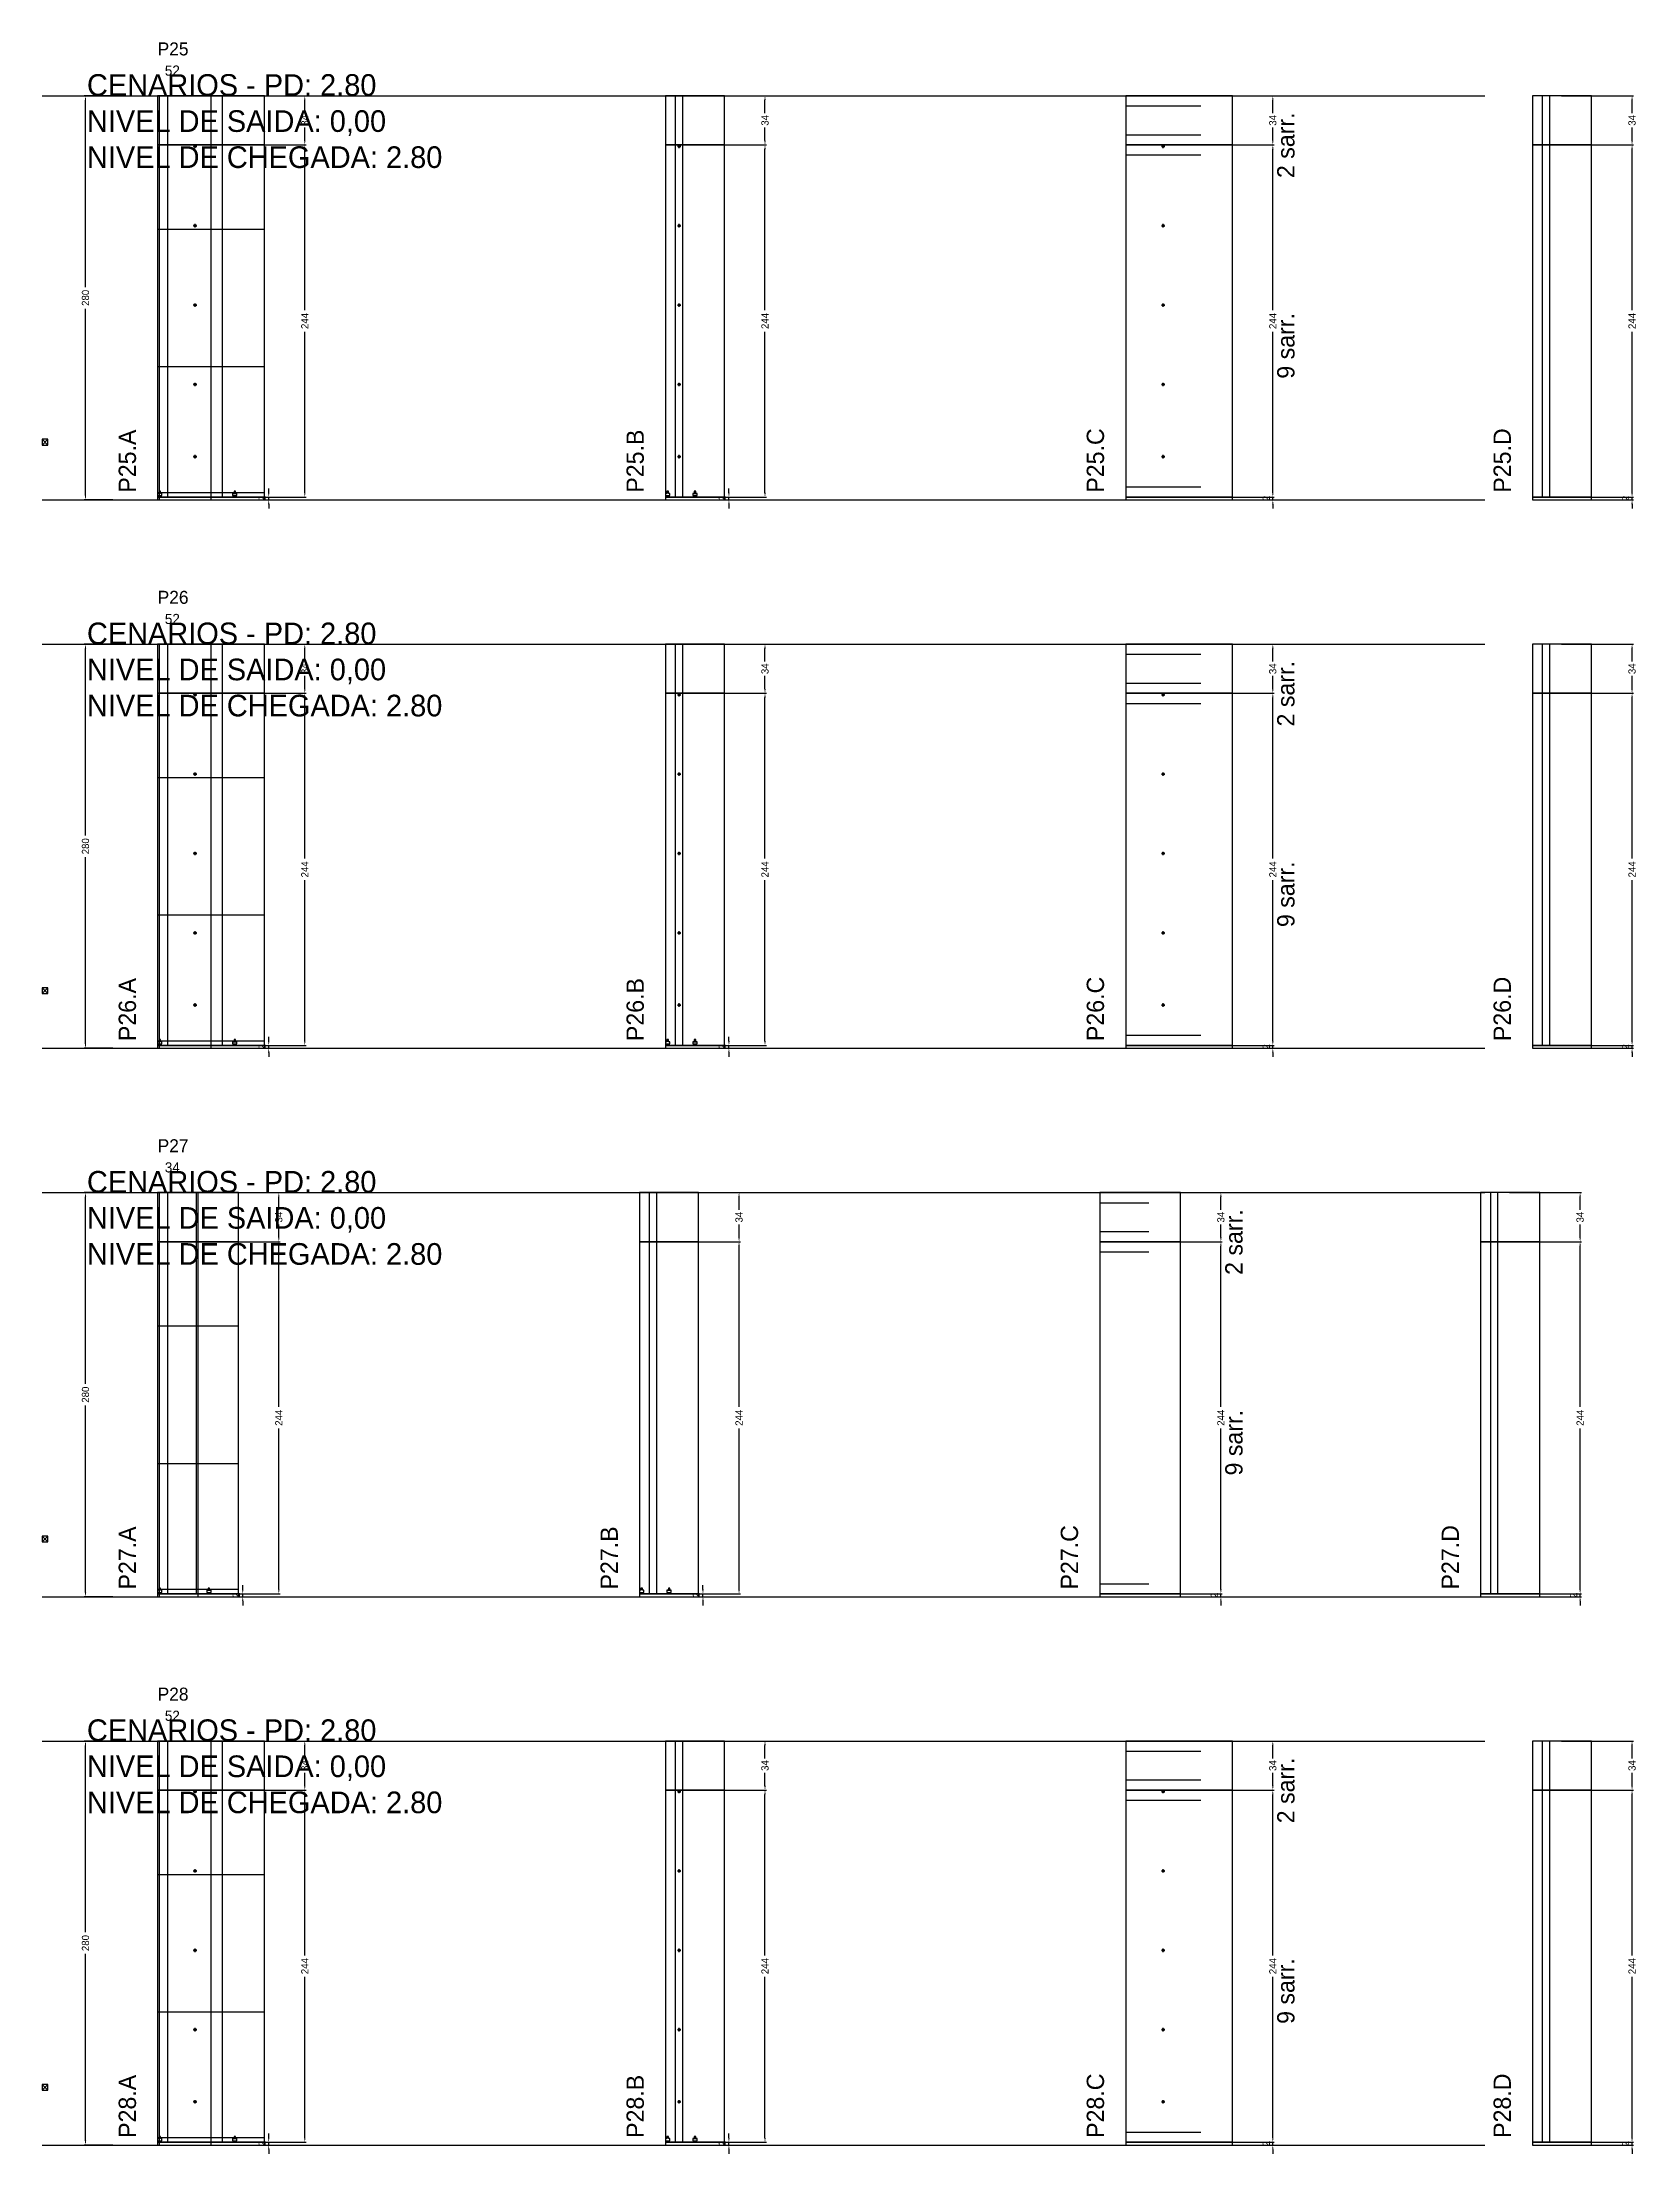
# Model space of a CAD drawing. Header units: centimetres. Extents: x -10500 to 4105, y -36866 to 295.
# Drawn here: x -7000 to -5895, y -10646 to -9183 of the extents above; entities that cross this region are included whole.
import ezdxf

# ---------------------------------------------------------------- set-up
doc = ezdxf.new("R2010")
doc.units = ezdxf.units.CM
doc.linetypes.add('DASHED', pattern=[2, -2])
for name, color, linetype in [('CHAPA', 140, 'Continuous'), ('COTA', 241, 'Continuous'), ('COTAS FURACAO', 16, 'Continuous'), ('Madeira', 30, 'Continuous'), ('NOMENCLATURA', 7, 'Continuous'), ('Nível', 160, 'Continuous'), ('Painéis', 200, 'Continuous'), ('Perfil Metálico', 150, 'Continuous'), ('SARR_2.2x7', 40, 'Continuous'), ('SARRAFO DE PRESSAO', 200, 'Continuous'), ('texto', 7, 'Continuous'), ('TEXTO_GERAL', 7, 'Continuous')]:
    doc.layers.add(name, color=color, linetype=linetype)
doc.dimstyles.new('PAINEL-NOVA', dxfattribs={"dimtxt": 5, "dimasz": 3, "dimexe": 1, "dimexo": 1, "dimgap": 1, "dimtad": 1, "dimcen": 2.5, "dimazin": 3, "dimtfac": 1, "dimtmove": 0, "dimatfit": 3})

msp = doc.modelspace()

# ---------------------------------------------------------------- texts
at = {"layer": 'NOMENCLATURA'}
for s, p in [('CENARIOS - PD: 2.80', (-6969, -9220)), ('NIVEL DE SAIDA: 0,00', (-6969, -9245)), ('NIVEL DE CHEGADA: 2.80', (-6969, -9270)), ('CENARIOS - PD: 2.80', (-6969, -9600)), ('NIVEL DE SAIDA: 0,00', (-6969, -9625)), ('NIVEL DE CHEGADA: 2.80', (-6969, -9650)), ('CENARIOS - PD: 2.80', (-6969, -9980)), ('NIVEL DE SAIDA: 0,00', (-6969, -10005)), ('NIVEL DE CHEGADA: 2.80', (-6969, -10030)), ('CENARIOS - PD: 2.80', (-6969, -10360)), ('NIVEL DE SAIDA: 0,00', (-6969, -10385)), ('NIVEL DE CHEGADA: 2.80', (-6969, -10410))]:
    msp.add_text(s, height=15, dxfattribs=at).set_placement(p)
for s, p in [('2 sarr.', (-6132, -9277)), ('9 sarr.', (-6132, -9416)), ('P25.A', (-6935, -9495)), ('P25.C', (-6264, -9495)), ('P25.D', (-5982, -9495)), ('P25.B', (-6583, -9495)), ('2 sarr.', (-6132, -9657)), ('9 sarr.', (-6132, -9796)), ('P26.A', (-6935, -9875)), ('P26.B', (-6583, -9875)), ('P26.C', (-6264, -9875)), ('P26.D', (-5982, -9875)), ('2 sarr.', (-6168, -10037)), ('9 sarr.', (-6168, -10176)), ('P27.A', (-6935, -10255)), ('P27.B', (-6601, -10255)), ('P27.C', (-6282, -10255)), ('P27.D', (-6018, -10255)), ('2 sarr.', (-6132, -10417)), ('9 sarr.', (-6132, -10556)), ('P28.A', (-6935, -10635)), ('P28.B', (-6583, -10635)), ('P28.C', (-6264, -10635)), ('P28.D', (-5982, -10635))]:
    msp.add_text(s, height=12, rotation=90, dxfattribs=at).set_placement(p)
at = {"layer": 'texto'}
for s, p in [('52', (-6915, -9206)), ('52', (-6915, -9586)), ('34', (-6915, -9966)), ('52', (-6915, -10346))]:
    msp.add_text(s, height=7, dxfattribs=at).set_placement(p)
at = {"layer": 'TEXTO_GERAL'}
for s, p in [('P25', (-6920, -9192)), ('P26', (-6920, -9572)), ('P27', (-6920, -9952)), ('P28', (-6920, -10332))]:
    msp.add_text(s, height=9, dxfattribs=at).set_placement(p)

# ---------------------------------------------------------------- blocks, each defined once
blk = doc.blocks.new('_CLOSEDFILLED')
at = {"color": 0, "linetype": 'BYBLOCK'}
blk.add_solid([(-1, 0.16), (0, 0), (-1, -0.16)], dxfattribs=at)
blk = doc.blocks.new('*D703')
for p, q in [((-6951, -10360), (-6971, -10360)), ((-6970, -10492.5), (-6970, -10363)), ((-6970, -10637), (-6970, -10507.5)), ((-6951, -10640), (-6971, -10640))]:
    blk.add_line(p, q)
at = {"layer": 'Defpoints'}
for p in [(-6950, -10360), (-6970, -10640), (-6950, -10640)]:
    blk.add_point(p, dxfattribs=at)
at = {"layer": 'COTA', "xscale": 3, "yscale": 3}
for p, rotation in [((-6970, -10360), 90), ((-6970, -10640), 270)]:
    blk.add_blockref('_CLOSEDFILLED', p, dxfattribs=dict(at, rotation=rotation))
at = {"layer": 'COTA', "insert": (-6970, -10500), "char_height": 5, "attachment_point": 5, "rotation": 90}
blk.add_mtext('280', dxfattribs=at)
blk = doc.blocks.new('MULDURA')
at = {"layer": 'Paineis'}
for p, q in [((0, 0), (4, 4)), ((4, 0), (0, 4))]:
    blk.add_line(p, q, dxfattribs=at)
blk.add_lwpolyline([(0, 0), (4, 0), (4, 4), (0, 4)], close=True, dxfattribs=at)
blk = doc.blocks.new('*D705')
for p, q in [((-6867, -10394), (-6817, -10394)), ((-6818, -10508.5), (-6818, -10397)), ((-6818, -10635), (-6818, -10523.5)), ((-6867, -10638), (-6817, -10638))]:
    blk.add_line(p, q)
at = {"layer": 'Defpoints'}
for p in [(-6868, -10394), (-6868, -10638), (-6818, -10638)]:
    blk.add_point(p, dxfattribs=at)
at = {"layer": 'COTA', "xscale": 3, "yscale": 3}
for p, rotation in [((-6818, -10394), 90), ((-6818, -10638), 270)]:
    blk.add_blockref('_CLOSEDFILLED', p, dxfattribs=dict(at, rotation=rotation))
at = {"layer": 'COTA', "insert": (-6818, -10516), "char_height": 5, "attachment_point": 5, "rotation": 90}
blk.add_mtext('244', dxfattribs=at)
blk = doc.blocks.new('*D706')
for p, q in [((-6867, -10360), (-6817, -10360)), ((-6818, -10372), (-6818, -10363)), ((-6818, -10391), (-6818, -10382)), ((-6867, -10394), (-6817, -10394))]:
    blk.add_line(p, q)
at = {"layer": 'Defpoints'}
for p in [(-6868, -10360), (-6868, -10394), (-6818, -10394)]:
    blk.add_point(p, dxfattribs=at)
at = {"layer": 'COTA', "xscale": 3, "yscale": 3}
for p, rotation in [((-6818, -10360), 90), ((-6818, -10394), 270)]:
    blk.add_blockref('_CLOSEDFILLED', p, dxfattribs=dict(at, rotation=rotation))
at = {"layer": 'COTA', "insert": (-6818, -10377), "char_height": 5, "attachment_point": 5, "rotation": 90}
blk.add_mtext('34', dxfattribs=at)
blk = doc.blocks.new('SLIPTEE')
at = {"layer": 'Paineis'}
blk.add_lwpolyline([(0, 0), (3, 0), (3, 1.5), (2, 1.5), (2, 3), (1, 3), (1, 1.5), (0, 1.5)], close=True, dxfattribs=at)
blk = doc.blocks.new('SLIPTDD')
at = {"layer": 'Paineis'}
blk.add_line((0, 1.5), (3, 1.5), dxfattribs=at)
blk.add_lwpolyline([(0, 0), (3, 0), (3, 1.5), (2, 1.5), (2, 3), (1, 3), (1, 1.5), (0, 1.5)], close=True, dxfattribs=at)
blk = doc.blocks.new('furacao')
at = {"layer": 'COTAS FURACAO'}
for p, q in [((-1.2, 0), (1.2, 0)), ((0, -1.2), (0, 1.2))]:
    blk.add_line(p, q, dxfattribs=at)
blk.add_circle((0, 0), 0.8, dxfattribs=at)
blk = doc.blocks.new('*D708')
for p, q in [((-6548, -10394), (-6498, -10394)), ((-6499, -10508.5), (-6499, -10397)), ((-6499, -10635), (-6499, -10523.5)), ((-6548, -10638), (-6498, -10638))]:
    blk.add_line(p, q)
at = {"layer": 'Defpoints'}
for p in [(-6549, -10394), (-6549, -10638), (-6499, -10638)]:
    blk.add_point(p, dxfattribs=at)
at = {"layer": 'COTA', "xscale": 3, "yscale": 3}
for p, rotation in [((-6499, -10394), 90), ((-6499, -10638), 270)]:
    blk.add_blockref('_CLOSEDFILLED', p, dxfattribs=dict(at, rotation=rotation))
at = {"layer": 'COTA', "insert": (-6499, -10516), "char_height": 5, "attachment_point": 5, "rotation": 90}
blk.add_mtext('244', dxfattribs=at)
blk = doc.blocks.new('*D709')
for p, q in [((-6548, -10360), (-6498, -10360)), ((-6499, -10372), (-6499, -10363)), ((-6499, -10391), (-6499, -10382)), ((-6548, -10394), (-6498, -10394))]:
    blk.add_line(p, q)
at = {"layer": 'Defpoints'}
for p in [(-6549, -10360), (-6549, -10394), (-6499, -10394)]:
    blk.add_point(p, dxfattribs=at)
at = {"layer": 'COTA', "xscale": 3, "yscale": 3}
for p, rotation in [((-6499, -10360), 90), ((-6499, -10394), 270)]:
    blk.add_blockref('_CLOSEDFILLED', p, dxfattribs=dict(at, rotation=rotation))
at = {"layer": 'COTA', "insert": (-6499, -10377), "char_height": 5, "attachment_point": 5, "rotation": 90}
blk.add_mtext('34', dxfattribs=at)
blk = doc.blocks.new('*D711')
for p, q in [((-6196, -10394), (-6146, -10394)), ((-6147, -10508.5), (-6147, -10397)), ((-6147, -10635), (-6147, -10523.5)), ((-6196, -10638), (-6146, -10638))]:
    blk.add_line(p, q)
at = {"layer": 'Defpoints'}
for p in [(-6197, -10394), (-6197, -10638), (-6147, -10638)]:
    blk.add_point(p, dxfattribs=at)
at = {"layer": 'COTA', "xscale": 3, "yscale": 3}
for p, rotation in [((-6147, -10394), 90), ((-6147, -10638), 270)]:
    blk.add_blockref('_CLOSEDFILLED', p, dxfattribs=dict(at, rotation=rotation))
at = {"layer": 'COTA', "insert": (-6147, -10516), "char_height": 5, "attachment_point": 5, "rotation": 90}
blk.add_mtext('244', dxfattribs=at)
blk = doc.blocks.new('*D712')
for p, q in [((-6196, -10360), (-6146, -10360)), ((-6147, -10372), (-6147, -10363)), ((-6147, -10391), (-6147, -10382)), ((-6196, -10394), (-6146, -10394))]:
    blk.add_line(p, q)
at = {"layer": 'Defpoints'}
for p in [(-6197, -10360), (-6197, -10394), (-6147, -10394)]:
    blk.add_point(p, dxfattribs=at)
at = {"layer": 'COTA', "xscale": 3, "yscale": 3}
for p, rotation in [((-6147, -10360), 90), ((-6147, -10394), 270)]:
    blk.add_blockref('_CLOSEDFILLED', p, dxfattribs=dict(at, rotation=rotation))
at = {"layer": 'COTA', "insert": (-6147, -10377), "char_height": 5, "attachment_point": 5, "rotation": 90}
blk.add_mtext('34', dxfattribs=at)
blk = doc.blocks.new('*D714')
for p, q in [((-5947, -10394), (-5897, -10394)), ((-5898, -10508.5), (-5898, -10397)), ((-5898, -10635), (-5898, -10523.5)), ((-5947, -10638), (-5897, -10638))]:
    blk.add_line(p, q)
at = {"layer": 'Defpoints'}
for p in [(-5948, -10394), (-5948, -10638), (-5898, -10638)]:
    blk.add_point(p, dxfattribs=at)
at = {"layer": 'COTA', "xscale": 3, "yscale": 3}
for p, rotation in [((-5898, -10394), 90), ((-5898, -10638), 270)]:
    blk.add_blockref('_CLOSEDFILLED', p, dxfattribs=dict(at, rotation=rotation))
at = {"layer": 'COTA', "insert": (-5898, -10516), "char_height": 5, "attachment_point": 5, "rotation": 90}
blk.add_mtext('244', dxfattribs=at)
blk = doc.blocks.new('*D715')
for p, q in [((-5947, -10360), (-5897, -10360)), ((-5898, -10372), (-5898, -10363)), ((-5898, -10391), (-5898, -10382)), ((-5947, -10394), (-5897, -10394))]:
    blk.add_line(p, q)
at = {"layer": 'Defpoints'}
for p in [(-5948, -10360), (-5948, -10394), (-5898, -10394)]:
    blk.add_point(p, dxfattribs=at)
at = {"layer": 'COTA', "xscale": 3, "yscale": 3}
for p, rotation in [((-5898, -10360), 90), ((-5898, -10394), 270)]:
    blk.add_blockref('_CLOSEDFILLED', p, dxfattribs=dict(at, rotation=rotation))
at = {"layer": 'COTA', "insert": (-5898, -10377), "char_height": 5, "attachment_point": 5, "rotation": 90}
blk.add_mtext('34', dxfattribs=at)
blk = doc.blocks.new('*D677')
for p, q in [((-6951, -9980), (-6971, -9980)), ((-6970, -10112.5), (-6970, -9983)), ((-6970, -10257), (-6970, -10127.5)), ((-6951, -10260), (-6971, -10260))]:
    blk.add_line(p, q)
at = {"layer": 'Defpoints'}
for p in [(-6950, -9980), (-6970, -10260), (-6950, -10260)]:
    blk.add_point(p, dxfattribs=at)
at = {"layer": 'COTA', "xscale": 3, "yscale": 3}
for p, rotation in [((-6970, -9980), 90), ((-6970, -10260), 270)]:
    blk.add_blockref('_CLOSEDFILLED', p, dxfattribs=dict(at, rotation=rotation))
at = {"layer": 'COTA', "insert": (-6970, -10120), "char_height": 5, "attachment_point": 5, "rotation": 90}
blk.add_mtext('280', dxfattribs=at)
blk = doc.blocks.new('*D679')
for p, q in [((-6885, -10014), (-6835, -10014)), ((-6836, -10128.5), (-6836, -10017)), ((-6836, -10255), (-6836, -10143.5)), ((-6885, -10258), (-6835, -10258))]:
    blk.add_line(p, q)
at = {"layer": 'Defpoints'}
for p in [(-6886, -10014), (-6886, -10258), (-6836, -10258)]:
    blk.add_point(p, dxfattribs=at)
at = {"layer": 'COTA', "xscale": 3, "yscale": 3}
for p, rotation in [((-6836, -10014), 90), ((-6836, -10258), 270)]:
    blk.add_blockref('_CLOSEDFILLED', p, dxfattribs=dict(at, rotation=rotation))
at = {"layer": 'COTA', "insert": (-6836, -10136), "char_height": 5, "attachment_point": 5, "rotation": 90}
blk.add_mtext('244', dxfattribs=at)
blk = doc.blocks.new('*D680')
for p, q in [((-6885, -9980), (-6835, -9980)), ((-6836, -9992), (-6836, -9983)), ((-6836, -10011), (-6836, -10002)), ((-6885, -10014), (-6835, -10014))]:
    blk.add_line(p, q)
at = {"layer": 'Defpoints'}
for p in [(-6886, -9980), (-6886, -10014), (-6836, -10014)]:
    blk.add_point(p, dxfattribs=at)
at = {"layer": 'COTA', "xscale": 3, "yscale": 3}
for p, rotation in [((-6836, -9980), 90), ((-6836, -10014), 270)]:
    blk.add_blockref('_CLOSEDFILLED', p, dxfattribs=dict(at, rotation=rotation))
at = {"layer": 'COTA', "insert": (-6836, -9997), "char_height": 5, "attachment_point": 5, "rotation": 90}
blk.add_mtext('34', dxfattribs=at)
blk = doc.blocks.new('*D682')
for p, q in [((-6566, -10014), (-6516, -10014)), ((-6517, -10128.5), (-6517, -10017)), ((-6517, -10255), (-6517, -10143.5)), ((-6566, -10258), (-6516, -10258))]:
    blk.add_line(p, q)
at = {"layer": 'Defpoints'}
for p in [(-6567, -10014), (-6567, -10258), (-6517, -10258)]:
    blk.add_point(p, dxfattribs=at)
at = {"layer": 'COTA', "xscale": 3, "yscale": 3}
for p, rotation in [((-6517, -10014), 90), ((-6517, -10258), 270)]:
    blk.add_blockref('_CLOSEDFILLED', p, dxfattribs=dict(at, rotation=rotation))
at = {"layer": 'COTA', "insert": (-6517, -10136), "char_height": 5, "attachment_point": 5, "rotation": 90}
blk.add_mtext('244', dxfattribs=at)
blk = doc.blocks.new('*D683')
for p, q in [((-6566, -9980), (-6516, -9980)), ((-6517, -9992), (-6517, -9983)), ((-6517, -10011), (-6517, -10002)), ((-6566, -10014), (-6516, -10014))]:
    blk.add_line(p, q)
at = {"layer": 'Defpoints'}
for p in [(-6567, -9980), (-6567, -10014), (-6517, -10014)]:
    blk.add_point(p, dxfattribs=at)
at = {"layer": 'COTA', "xscale": 3, "yscale": 3}
for p, rotation in [((-6517, -9980), 90), ((-6517, -10014), 270)]:
    blk.add_blockref('_CLOSEDFILLED', p, dxfattribs=dict(at, rotation=rotation))
at = {"layer": 'COTA', "insert": (-6517, -9997), "char_height": 5, "attachment_point": 5, "rotation": 90}
blk.add_mtext('34', dxfattribs=at)
blk = doc.blocks.new('*D685')
for p, q in [((-6232, -10014), (-6182, -10014)), ((-6183, -10128.5), (-6183, -10017)), ((-6183, -10255), (-6183, -10143.5)), ((-6232, -10258), (-6182, -10258))]:
    blk.add_line(p, q)
at = {"layer": 'Defpoints'}
for p in [(-6233, -10014), (-6233, -10258), (-6183, -10258)]:
    blk.add_point(p, dxfattribs=at)
at = {"layer": 'COTA', "xscale": 3, "yscale": 3}
for p, rotation in [((-6183, -10014), 90), ((-6183, -10258), 270)]:
    blk.add_blockref('_CLOSEDFILLED', p, dxfattribs=dict(at, rotation=rotation))
at = {"layer": 'COTA', "insert": (-6183, -10136), "char_height": 5, "attachment_point": 5, "rotation": 90}
blk.add_mtext('244', dxfattribs=at)
blk = doc.blocks.new('*D686')
for p, q in [((-6232, -9980), (-6182, -9980)), ((-6183, -9992), (-6183, -9983)), ((-6183, -10011), (-6183, -10002)), ((-6232, -10014), (-6182, -10014))]:
    blk.add_line(p, q)
at = {"layer": 'Defpoints'}
for p in [(-6233, -9980), (-6233, -10014), (-6183, -10014)]:
    blk.add_point(p, dxfattribs=at)
at = {"layer": 'COTA', "xscale": 3, "yscale": 3}
for p, rotation in [((-6183, -9980), 90), ((-6183, -10014), 270)]:
    blk.add_blockref('_CLOSEDFILLED', p, dxfattribs=dict(at, rotation=rotation))
at = {"layer": 'COTA', "insert": (-6183, -9997), "char_height": 5, "attachment_point": 5, "rotation": 90}
blk.add_mtext('34', dxfattribs=at)
blk = doc.blocks.new('*D688')
for p, q in [((-5983, -10014), (-5933, -10014)), ((-5934, -10128.5), (-5934, -10017)), ((-5934, -10255), (-5934, -10143.5)), ((-5983, -10258), (-5933, -10258))]:
    blk.add_line(p, q)
at = {"layer": 'Defpoints'}
for p in [(-5984, -10014), (-5984, -10258), (-5934, -10258)]:
    blk.add_point(p, dxfattribs=at)
at = {"layer": 'COTA', "xscale": 3, "yscale": 3}
for p, rotation in [((-5934, -10014), 90), ((-5934, -10258), 270)]:
    blk.add_blockref('_CLOSEDFILLED', p, dxfattribs=dict(at, rotation=rotation))
at = {"layer": 'COTA', "insert": (-5934, -10136), "char_height": 5, "attachment_point": 5, "rotation": 90}
blk.add_mtext('244', dxfattribs=at)
blk = doc.blocks.new('*D689')
for p, q in [((-5983, -9980), (-5933, -9980)), ((-5934, -9992), (-5934, -9983)), ((-5934, -10011), (-5934, -10002)), ((-5983, -10014), (-5933, -10014))]:
    blk.add_line(p, q)
at = {"layer": 'Defpoints'}
for p in [(-5984, -9980), (-5984, -10014), (-5934, -10014)]:
    blk.add_point(p, dxfattribs=at)
at = {"layer": 'COTA', "xscale": 3, "yscale": 3}
for p, rotation in [((-5934, -9980), 90), ((-5934, -10014), 270)]:
    blk.add_blockref('_CLOSEDFILLED', p, dxfattribs=dict(at, rotation=rotation))
at = {"layer": 'COTA', "insert": (-5934, -9997), "char_height": 5, "attachment_point": 5, "rotation": 90}
blk.add_mtext('34', dxfattribs=at)
blk = doc.blocks.new('*D651')
for p, q in [((-6951, -9600), (-6971, -9600)), ((-6970, -9732.5), (-6970, -9603)), ((-6970, -9877), (-6970, -9747.5)), ((-6951, -9880), (-6971, -9880))]:
    blk.add_line(p, q)
at = {"layer": 'Defpoints'}
for p in [(-6950, -9600), (-6970, -9880), (-6950, -9880)]:
    blk.add_point(p, dxfattribs=at)
at = {"layer": 'COTA', "xscale": 3, "yscale": 3}
for p, rotation in [((-6970, -9600), 90), ((-6970, -9880), 270)]:
    blk.add_blockref('_CLOSEDFILLED', p, dxfattribs=dict(at, rotation=rotation))
at = {"layer": 'COTA', "insert": (-6970, -9740), "char_height": 5, "attachment_point": 5, "rotation": 90}
blk.add_mtext('280', dxfattribs=at)
blk = doc.blocks.new('*D653')
for p, q in [((-6867, -9634), (-6817, -9634)), ((-6818, -9748.5), (-6818, -9637)), ((-6818, -9875), (-6818, -9763.5)), ((-6867, -9878), (-6817, -9878))]:
    blk.add_line(p, q)
at = {"layer": 'Defpoints'}
for p in [(-6868, -9634), (-6868, -9878), (-6818, -9878)]:
    blk.add_point(p, dxfattribs=at)
at = {"layer": 'COTA', "xscale": 3, "yscale": 3}
for p, rotation in [((-6818, -9634), 90), ((-6818, -9878), 270)]:
    blk.add_blockref('_CLOSEDFILLED', p, dxfattribs=dict(at, rotation=rotation))
at = {"layer": 'COTA', "insert": (-6818, -9756), "char_height": 5, "attachment_point": 5, "rotation": 90}
blk.add_mtext('244', dxfattribs=at)
blk = doc.blocks.new('*D654')
for p, q in [((-6867, -9600), (-6817, -9600)), ((-6818, -9612), (-6818, -9603)), ((-6818, -9631), (-6818, -9622)), ((-6867, -9634), (-6817, -9634))]:
    blk.add_line(p, q)
at = {"layer": 'Defpoints'}
for p in [(-6868, -9600), (-6868, -9634), (-6818, -9634)]:
    blk.add_point(p, dxfattribs=at)
at = {"layer": 'COTA', "xscale": 3, "yscale": 3}
for p, rotation in [((-6818, -9600), 90), ((-6818, -9634), 270)]:
    blk.add_blockref('_CLOSEDFILLED', p, dxfattribs=dict(at, rotation=rotation))
at = {"layer": 'COTA', "insert": (-6818, -9617), "char_height": 5, "attachment_point": 5, "rotation": 90}
blk.add_mtext('34', dxfattribs=at)
blk = doc.blocks.new('*D656')
for p, q in [((-6548, -9634), (-6498, -9634)), ((-6499, -9748.5), (-6499, -9637)), ((-6499, -9875), (-6499, -9763.5)), ((-6548, -9878), (-6498, -9878))]:
    blk.add_line(p, q)
at = {"layer": 'Defpoints'}
for p in [(-6549, -9634), (-6549, -9878), (-6499, -9878)]:
    blk.add_point(p, dxfattribs=at)
at = {"layer": 'COTA', "xscale": 3, "yscale": 3}
for p, rotation in [((-6499, -9634), 90), ((-6499, -9878), 270)]:
    blk.add_blockref('_CLOSEDFILLED', p, dxfattribs=dict(at, rotation=rotation))
at = {"layer": 'COTA', "insert": (-6499, -9756), "char_height": 5, "attachment_point": 5, "rotation": 90}
blk.add_mtext('244', dxfattribs=at)
blk = doc.blocks.new('*D657')
for p, q in [((-6548, -9600), (-6498, -9600)), ((-6499, -9612), (-6499, -9603)), ((-6499, -9631), (-6499, -9622)), ((-6548, -9634), (-6498, -9634))]:
    blk.add_line(p, q)
at = {"layer": 'Defpoints'}
for p in [(-6549, -9600), (-6549, -9634), (-6499, -9634)]:
    blk.add_point(p, dxfattribs=at)
at = {"layer": 'COTA', "xscale": 3, "yscale": 3}
for p, rotation in [((-6499, -9600), 90), ((-6499, -9634), 270)]:
    blk.add_blockref('_CLOSEDFILLED', p, dxfattribs=dict(at, rotation=rotation))
at = {"layer": 'COTA', "insert": (-6499, -9617), "char_height": 5, "attachment_point": 5, "rotation": 90}
blk.add_mtext('34', dxfattribs=at)
blk = doc.blocks.new('*D659')
for p, q in [((-6196, -9634), (-6146, -9634)), ((-6147, -9748.5), (-6147, -9637)), ((-6147, -9875), (-6147, -9763.5)), ((-6196, -9878), (-6146, -9878))]:
    blk.add_line(p, q)
at = {"layer": 'Defpoints'}
for p in [(-6197, -9634), (-6197, -9878), (-6147, -9878)]:
    blk.add_point(p, dxfattribs=at)
at = {"layer": 'COTA', "xscale": 3, "yscale": 3}
for p, rotation in [((-6147, -9634), 90), ((-6147, -9878), 270)]:
    blk.add_blockref('_CLOSEDFILLED', p, dxfattribs=dict(at, rotation=rotation))
at = {"layer": 'COTA', "insert": (-6147, -9756), "char_height": 5, "attachment_point": 5, "rotation": 90}
blk.add_mtext('244', dxfattribs=at)
blk = doc.blocks.new('*D660')
for p, q in [((-6196, -9600), (-6146, -9600)), ((-6147, -9612), (-6147, -9603)), ((-6147, -9631), (-6147, -9622)), ((-6196, -9634), (-6146, -9634))]:
    blk.add_line(p, q)
at = {"layer": 'Defpoints'}
for p in [(-6197, -9600), (-6197, -9634), (-6147, -9634)]:
    blk.add_point(p, dxfattribs=at)
at = {"layer": 'COTA', "xscale": 3, "yscale": 3}
for p, rotation in [((-6147, -9600), 90), ((-6147, -9634), 270)]:
    blk.add_blockref('_CLOSEDFILLED', p, dxfattribs=dict(at, rotation=rotation))
at = {"layer": 'COTA', "insert": (-6147, -9617), "char_height": 5, "attachment_point": 5, "rotation": 90}
blk.add_mtext('34', dxfattribs=at)
blk = doc.blocks.new('*D662')
for p, q in [((-5947, -9634), (-5897, -9634)), ((-5898, -9748.5), (-5898, -9637)), ((-5898, -9875), (-5898, -9763.5)), ((-5947, -9878), (-5897, -9878))]:
    blk.add_line(p, q)
at = {"layer": 'Defpoints'}
for p in [(-5948, -9634), (-5948, -9878), (-5898, -9878)]:
    blk.add_point(p, dxfattribs=at)
at = {"layer": 'COTA', "xscale": 3, "yscale": 3}
for p, rotation in [((-5898, -9634), 90), ((-5898, -9878), 270)]:
    blk.add_blockref('_CLOSEDFILLED', p, dxfattribs=dict(at, rotation=rotation))
at = {"layer": 'COTA', "insert": (-5898, -9756), "char_height": 5, "attachment_point": 5, "rotation": 90}
blk.add_mtext('244', dxfattribs=at)
blk = doc.blocks.new('*D663')
for p, q in [((-5947, -9600), (-5897, -9600)), ((-5898, -9612), (-5898, -9603)), ((-5898, -9631), (-5898, -9622)), ((-5947, -9634), (-5897, -9634))]:
    blk.add_line(p, q)
at = {"layer": 'Defpoints'}
for p in [(-5948, -9600), (-5948, -9634), (-5898, -9634)]:
    blk.add_point(p, dxfattribs=at)
at = {"layer": 'COTA', "xscale": 3, "yscale": 3}
for p, rotation in [((-5898, -9600), 90), ((-5898, -9634), 270)]:
    blk.add_blockref('_CLOSEDFILLED', p, dxfattribs=dict(at, rotation=rotation))
at = {"layer": 'COTA', "insert": (-5898, -9617), "char_height": 5, "attachment_point": 5, "rotation": 90}
blk.add_mtext('34', dxfattribs=at)
blk = doc.blocks.new('*D625')
for p, q in [((-6951, -9220), (-6971, -9220)), ((-6970, -9352.5), (-6970, -9223)), ((-6970, -9497), (-6970, -9367.5)), ((-6951, -9500), (-6971, -9500))]:
    blk.add_line(p, q)
at = {"layer": 'Defpoints'}
for p in [(-6950, -9220), (-6970, -9500), (-6950, -9500)]:
    blk.add_point(p, dxfattribs=at)
at = {"layer": 'COTA', "xscale": 3, "yscale": 3}
for p, rotation in [((-6970, -9220), 90), ((-6970, -9500), 270)]:
    blk.add_blockref('_CLOSEDFILLED', p, dxfattribs=dict(at, rotation=rotation))
at = {"layer": 'COTA', "insert": (-6970, -9360), "char_height": 5, "attachment_point": 5, "rotation": 90}
blk.add_mtext('280', dxfattribs=at)
blk = doc.blocks.new('*D627')
for p, q in [((-6867, -9254), (-6817, -9254)), ((-6818, -9368.5), (-6818, -9257)), ((-6818, -9495), (-6818, -9383.5)), ((-6867, -9498), (-6817, -9498))]:
    blk.add_line(p, q)
at = {"layer": 'Defpoints'}
for p in [(-6868, -9254), (-6868, -9498), (-6818, -9498)]:
    blk.add_point(p, dxfattribs=at)
at = {"layer": 'COTA', "xscale": 3, "yscale": 3}
for p, rotation in [((-6818, -9254), 90), ((-6818, -9498), 270)]:
    blk.add_blockref('_CLOSEDFILLED', p, dxfattribs=dict(at, rotation=rotation))
at = {"layer": 'COTA', "insert": (-6818, -9376), "char_height": 5, "attachment_point": 5, "rotation": 90}
blk.add_mtext('244', dxfattribs=at)
blk = doc.blocks.new('*D628')
for p, q in [((-6867, -9220), (-6817, -9220)), ((-6818, -9232), (-6818, -9223)), ((-6818, -9251), (-6818, -9242)), ((-6867, -9254), (-6817, -9254))]:
    blk.add_line(p, q)
at = {"layer": 'Defpoints'}
for p in [(-6868, -9220), (-6868, -9254), (-6818, -9254)]:
    blk.add_point(p, dxfattribs=at)
at = {"layer": 'COTA', "xscale": 3, "yscale": 3}
for p, rotation in [((-6818, -9220), 90), ((-6818, -9254), 270)]:
    blk.add_blockref('_CLOSEDFILLED', p, dxfattribs=dict(at, rotation=rotation))
at = {"layer": 'COTA', "insert": (-6818, -9237), "char_height": 5, "attachment_point": 5, "rotation": 90}
blk.add_mtext('34', dxfattribs=at)
blk = doc.blocks.new('*D630')
for p, q in [((-6548, -9254), (-6498, -9254)), ((-6499, -9368.5), (-6499, -9257)), ((-6499, -9495), (-6499, -9383.5)), ((-6548, -9498), (-6498, -9498))]:
    blk.add_line(p, q)
at = {"layer": 'Defpoints'}
for p in [(-6549, -9254), (-6549, -9498), (-6499, -9498)]:
    blk.add_point(p, dxfattribs=at)
at = {"layer": 'COTA', "xscale": 3, "yscale": 3}
for p, rotation in [((-6499, -9254), 90), ((-6499, -9498), 270)]:
    blk.add_blockref('_CLOSEDFILLED', p, dxfattribs=dict(at, rotation=rotation))
at = {"layer": 'COTA', "insert": (-6499, -9376), "char_height": 5, "attachment_point": 5, "rotation": 90}
blk.add_mtext('244', dxfattribs=at)
blk = doc.blocks.new('*D631')
for p, q in [((-6548, -9220), (-6498, -9220)), ((-6499, -9232), (-6499, -9223)), ((-6499, -9251), (-6499, -9242)), ((-6548, -9254), (-6498, -9254))]:
    blk.add_line(p, q)
at = {"layer": 'Defpoints'}
for p in [(-6549, -9220), (-6549, -9254), (-6499, -9254)]:
    blk.add_point(p, dxfattribs=at)
at = {"layer": 'COTA', "xscale": 3, "yscale": 3}
for p, rotation in [((-6499, -9220), 90), ((-6499, -9254), 270)]:
    blk.add_blockref('_CLOSEDFILLED', p, dxfattribs=dict(at, rotation=rotation))
at = {"layer": 'COTA', "insert": (-6499, -9237), "char_height": 5, "attachment_point": 5, "rotation": 90}
blk.add_mtext('34', dxfattribs=at)
blk = doc.blocks.new('*D633')
for p, q in [((-6196, -9254), (-6146, -9254)), ((-6147, -9368.5), (-6147, -9257)), ((-6147, -9495), (-6147, -9383.5)), ((-6196, -9498), (-6146, -9498))]:
    blk.add_line(p, q)
at = {"layer": 'Defpoints'}
for p in [(-6197, -9254), (-6197, -9498), (-6147, -9498)]:
    blk.add_point(p, dxfattribs=at)
at = {"layer": 'COTA', "xscale": 3, "yscale": 3}
for p, rotation in [((-6147, -9254), 90), ((-6147, -9498), 270)]:
    blk.add_blockref('_CLOSEDFILLED', p, dxfattribs=dict(at, rotation=rotation))
at = {"layer": 'COTA', "insert": (-6147, -9376), "char_height": 5, "attachment_point": 5, "rotation": 90}
blk.add_mtext('244', dxfattribs=at)
blk = doc.blocks.new('*D634')
for p, q in [((-6196, -9220), (-6146, -9220)), ((-6147, -9232), (-6147, -9223)), ((-6147, -9251), (-6147, -9242)), ((-6196, -9254), (-6146, -9254))]:
    blk.add_line(p, q)
at = {"layer": 'Defpoints'}
for p in [(-6197, -9220), (-6197, -9254), (-6147, -9254)]:
    blk.add_point(p, dxfattribs=at)
at = {"layer": 'COTA', "xscale": 3, "yscale": 3}
for p, rotation in [((-6147, -9220), 90), ((-6147, -9254), 270)]:
    blk.add_blockref('_CLOSEDFILLED', p, dxfattribs=dict(at, rotation=rotation))
at = {"layer": 'COTA', "insert": (-6147, -9237), "char_height": 5, "attachment_point": 5, "rotation": 90}
blk.add_mtext('34', dxfattribs=at)
blk = doc.blocks.new('*D636')
for p, q in [((-5947, -9254), (-5897, -9254)), ((-5898, -9368.5), (-5898, -9257)), ((-5898, -9495), (-5898, -9383.5)), ((-5947, -9498), (-5897, -9498))]:
    blk.add_line(p, q)
at = {"layer": 'Defpoints'}
for p in [(-5948, -9254), (-5948, -9498), (-5898, -9498)]:
    blk.add_point(p, dxfattribs=at)
at = {"layer": 'COTA', "xscale": 3, "yscale": 3}
for p, rotation in [((-5898, -9254), 90), ((-5898, -9498), 270)]:
    blk.add_blockref('_CLOSEDFILLED', p, dxfattribs=dict(at, rotation=rotation))
at = {"layer": 'COTA', "insert": (-5898, -9376), "char_height": 5, "attachment_point": 5, "rotation": 90}
blk.add_mtext('244', dxfattribs=at)
blk = doc.blocks.new('*D637')
for p, q in [((-5947, -9220), (-5897, -9220)), ((-5898, -9232), (-5898, -9223)), ((-5898, -9251), (-5898, -9242)), ((-5947, -9254), (-5897, -9254))]:
    blk.add_line(p, q)
at = {"layer": 'Defpoints'}
for p in [(-5948, -9220), (-5948, -9254), (-5898, -9254)]:
    blk.add_point(p, dxfattribs=at)
at = {"layer": 'COTA', "xscale": 3, "yscale": 3}
for p, rotation in [((-5898, -9220), 90), ((-5898, -9254), 270)]:
    blk.add_blockref('_CLOSEDFILLED', p, dxfattribs=dict(at, rotation=rotation))
at = {"layer": 'COTA', "insert": (-5898, -9237), "char_height": 5, "attachment_point": 5, "rotation": 90}
blk.add_mtext('34', dxfattribs=at)

# ---------------------------------------------------------------- dimensions: what is measured, and where the dimension line sits
at = {"layer": 'COTA'}
for base, p1, p2, picture, middle in [((-6970, -9500), (-6950, -9500), (-6950, -9220), '*D625', (-6970, -9360)), ((-6818, -9254), (-6868, -9254), (-6868, -9220), '*D628', (-6818, -9237)), ((-6499, -9254), (-6549, -9254), (-6549, -9220), '*D631', (-6499, -9237)), ((-6147, -9254), (-6197, -9254), (-6197, -9220), '*D634', (-6147, -9237)), ((-5898, -9254), (-5948, -9254), (-5948, -9220), '*D637', (-5898, -9237)), ((-6818, -9498), (-6868, -9498), (-6868, -9254), '*D627', (-6818, -9376)), ((-6499, -9498), (-6549, -9498), (-6549, -9254), '*D630', (-6499, -9376)), ((-6147, -9498), (-6197, -9498), (-6197, -9254), '*D633', (-6147, -9376)), ((-5898, -9498), (-5948, -9498), (-5948, -9254), '*D636', (-5898, -9376)), ((-6970, -9880), (-6950, -9880), (-6950, -9600), '*D651', (-6970, -9740)), ((-6818, -9634), (-6868, -9634), (-6868, -9600), '*D654', (-6818, -9617)), ((-6499, -9634), (-6549, -9634), (-6549, -9600), '*D657', (-6499, -9617)), ((-6147, -9634), (-6197, -9634), (-6197, -9600), '*D660', (-6147, -9617)), ((-5898, -9634), (-5948, -9634), (-5948, -9600), '*D663', (-5898, -9617)), ((-6818, -9878), (-6868, -9878), (-6868, -9634), '*D653', (-6818, -9756)), ((-6499, -9878), (-6549, -9878), (-6549, -9634), '*D656', (-6499, -9756)), ((-6147, -9878), (-6197, -9878), (-6197, -9634), '*D659', (-6147, -9756)), ((-5898, -9878), (-5948, -9878), (-5948, -9634), '*D662', (-5898, -9756)), ((-6970, -10260), (-6950, -10260), (-6950, -9980), '*D677', (-6970, -10120)), ((-6836, -10014), (-6886, -10014), (-6886, -9980), '*D680', (-6836, -9997)), ((-6517, -10014), (-6567, -10014), (-6567, -9980), '*D683', (-6517, -9997)), ((-6183, -10014), (-6233, -10014), (-6233, -9980), '*D686', (-6183, -9997)), ((-5934, -10014), (-5984, -10014), (-5984, -9980), '*D689', (-5934, -9997)), ((-6836, -10258), (-6886, -10258), (-6886, -10014), '*D679', (-6836, -10136)), ((-6517, -10258), (-6567, -10258), (-6567, -10014), '*D682', (-6517, -10136)), ((-6183, -10258), (-6233, -10258), (-6233, -10014), '*D685', (-6183, -10136)), ((-5934, -10258), (-5984, -10258), (-5984, -10014), '*D688', (-5934, -10136)), ((-6970, -10640), (-6950, -10640), (-6950, -10360), '*D703', (-6970, -10500)), ((-6818, -10394), (-6868, -10394), (-6868, -10360), '*D706', (-6818, -10377)), ((-6499, -10394), (-6549, -10394), (-6549, -10360), '*D709', (-6499, -10377)), ((-6147, -10394), (-6197, -10394), (-6197, -10360), '*D712', (-6147, -10377)), ((-5898, -10394), (-5948, -10394), (-5948, -10360), '*D715', (-5898, -10377)), ((-6818, -10638), (-6868, -10638), (-6868, -10394), '*D705', (-6818, -10516)), ((-6499, -10638), (-6549, -10638), (-6549, -10394), '*D708', (-6499, -10516)), ((-6147, -10638), (-6197, -10638), (-6197, -10394), '*D711', (-6147, -10516)), ((-5898, -10638), (-5948, -10638), (-5948, -10394), '*D714', (-5898, -10516))]:
    dim = msp.add_linear_dim(base=base, p1=p1, p2=p2, angle=90, dimstyle='PAINEL-NOVA', dxfattribs=at)
    dim.commit()
    dim.dimension.update_dxf_attribs({"geometry": picture, "text_midpoint": middle})
for base, p1, p2 in [((-6843, -9500), (-6868, -9500), (-6868, -9498)), ((-6524, -9500), (-6549, -9500), (-6549, -9498)), ((-6147, -9500), (-6197, -9500), (-6197, -9498)), ((-5898, -9500), (-5948, -9500), (-5948, -9498)), ((-6843, -9880), (-6868, -9880), (-6868, -9878)), ((-6524, -9880), (-6549, -9880), (-6549, -9878)), ((-6147, -9880), (-6197, -9880), (-6197, -9878)), ((-5898, -9880), (-5948, -9880), (-5948, -9878)), ((-6861, -10260), (-6886, -10260), (-6886, -10258)), ((-6542, -10260), (-6567, -10260), (-6567, -10258)), ((-6183, -10260), (-6233, -10260), (-6233, -10258)), ((-5934, -10260), (-5984, -10260), (-5984, -10258)), ((-6843, -10640), (-6868, -10640), (-6868, -10638)), ((-6524, -10640), (-6549, -10640), (-6549, -10638)), ((-6147, -10640), (-6197, -10640), (-6197, -10638)), ((-5898, -10640), (-5948, -10640), (-5948, -10638))]:
    msp.add_linear_dim(base=base, p1=p1, p2=p2, angle=90, dimstyle='PAINEL-NOVA', dxfattribs=at).render()

# ---------------------------------------------------------------- linework, layer by layer
at = {"layer": 'CHAPA'}
for points in [[(-6920, -9500), (-6918.8, -9500), (-6918.8, -9220), (-6920, -9220)], [(-6920, -9880), (-6918.8, -9880), (-6918.8, -9600), (-6920, -9600)], [(-6920, -10260), (-6918.8, -10260), (-6918.8, -9980), (-6920, -9980)], [(-6920, -10640), (-6918.8, -10640), (-6918.8, -10360), (-6920, -10360)]]:
    msp.add_lwpolyline(points, close=True, dxfattribs=at)
at = {"layer": 'Madeira'}
for points in [[(-6920, -9312.4), (-6846, -9312.4)], [(-6920, -9407.6), (-6846, -9407.6)], [(-6920, -9692.4), (-6846, -9692.4)], [(-6920, -9787.6), (-6846, -9787.6)], [(-6920, -10072.4), (-6864, -10072.4)], [(-6920, -10167.6), (-6864, -10167.6)], [(-6920, -10452.4), (-6846, -10452.4)], [(-6920, -10547.6), (-6846, -10547.6)]]:
    msp.add_lwpolyline(points, dxfattribs=at)
at = {"layer": 'Nível', "linetype": 'DASHED'}
for points in [[(-7000, -9220), (-6000, -9220)], [(-7000, -9500), (-6000, -9500)], [(-7000, -9600), (-6000, -9600)], [(-7000, -9880), (-6000, -9880)], [(-7000, -9980), (-6000, -9980)], [(-7000, -10260), (-6000, -10260)], [(-7000, -10360), (-6000, -10360)], [(-7000, -10640), (-6000, -10640)]]:
    msp.add_lwpolyline(points, dxfattribs=at)
at = {"layer": 'Painéis'}
for points in [[(-6920, -9254), (-6846, -9254), (-6846, -9220), (-6920, -9220)], [(-6920, -9500), (-6846, -9500), (-6846, -9220), (-6920, -9220)], [(-6568, -9254), (-6527, -9254), (-6527, -9220), (-6568, -9220)], [(-6249, -9254), (-6175, -9254), (-6175, -9220), (-6249, -9220)], [(-5967, -9254), (-5926, -9254), (-5926, -9220), (-5967, -9220)], [(-6920, -9498), (-6846, -9498), (-6846, -9254), (-6920, -9254)], [(-6568, -9498), (-6527, -9498), (-6527, -9254), (-6568, -9254)], [(-6249, -9498), (-6175, -9498), (-6175, -9254), (-6249, -9254)], [(-5967, -9498), (-5926, -9498), (-5926, -9254), (-5967, -9254)], [(-6920, -9500), (-6846, -9500), (-6846, -9498), (-6920, -9498)], [(-6568, -9500), (-6527, -9500), (-6527, -9498), (-6568, -9498)], [(-6249, -9500), (-6175, -9500), (-6175, -9498), (-6249, -9498)], [(-5967, -9500), (-5926, -9500), (-5926, -9498), (-5967, -9498)], [(-6920, -9634), (-6846, -9634), (-6846, -9600), (-6920, -9600)], [(-6920, -9880), (-6846, -9880), (-6846, -9600), (-6920, -9600)], [(-6568, -9634), (-6527, -9634), (-6527, -9600), (-6568, -9600)], [(-6249, -9634), (-6175, -9634), (-6175, -9600), (-6249, -9600)], [(-5967, -9634), (-5926, -9634), (-5926, -9600), (-5967, -9600)], [(-6920, -9878), (-6846, -9878), (-6846, -9634), (-6920, -9634)], [(-6568, -9878), (-6527, -9878), (-6527, -9634), (-6568, -9634)], [(-6249, -9878), (-6175, -9878), (-6175, -9634), (-6249, -9634)], [(-5967, -9878), (-5926, -9878), (-5926, -9634), (-5967, -9634)], [(-6920, -9880), (-6846, -9880), (-6846, -9878), (-6920, -9878)], [(-6568, -9880), (-6527, -9880), (-6527, -9878), (-6568, -9878)], [(-6249, -9880), (-6175, -9880), (-6175, -9878), (-6249, -9878)], [(-5967, -9880), (-5926, -9880), (-5926, -9878), (-5967, -9878)], [(-6920, -10014), (-6864, -10014), (-6864, -9980), (-6920, -9980)], [(-6920, -10260), (-6864, -10260), (-6864, -9980), (-6920, -9980)], [(-6586, -10014), (-6545, -10014), (-6545, -9980), (-6586, -9980)], [(-6267, -10014), (-6211, -10014), (-6211, -9980), (-6267, -9980)], [(-6003, -10014), (-5962, -10014), (-5962, -9980), (-6003, -9980)], [(-6920, -10258), (-6864, -10258), (-6864, -10014), (-6920, -10014)], [(-6586, -10258), (-6545, -10258), (-6545, -10014), (-6586, -10014)], [(-6267, -10258), (-6211, -10258), (-6211, -10014), (-6267, -10014)], [(-6003, -10258), (-5962, -10258), (-5962, -10014), (-6003, -10014)], [(-6920, -10260), (-6864, -10260), (-6864, -10258), (-6920, -10258)], [(-6586, -10260), (-6545, -10260), (-6545, -10258), (-6586, -10258)], [(-6267, -10260), (-6211, -10260), (-6211, -10258), (-6267, -10258)], [(-6003, -10260), (-5962, -10260), (-5962, -10258), (-6003, -10258)], [(-6920, -10394), (-6846, -10394), (-6846, -10360), (-6920, -10360)], [(-6920, -10640), (-6846, -10640), (-6846, -10360), (-6920, -10360)], [(-6568, -10394), (-6527, -10394), (-6527, -10360), (-6568, -10360)], [(-6249, -10394), (-6175, -10394), (-6175, -10360), (-6249, -10360)], [(-5967, -10394), (-5926, -10394), (-5926, -10360), (-5967, -10360)], [(-6920, -10638), (-6846, -10638), (-6846, -10394), (-6920, -10394)], [(-6568, -10638), (-6527, -10638), (-6527, -10394), (-6568, -10394)], [(-6249, -10638), (-6175, -10638), (-6175, -10394), (-6249, -10394)], [(-5967, -10638), (-5926, -10638), (-5926, -10394), (-5967, -10394)], [(-6920, -10640), (-6846, -10640), (-6846, -10638), (-6920, -10638)], [(-6568, -10640), (-6527, -10640), (-6527, -10638), (-6568, -10638)], [(-6249, -10640), (-6175, -10640), (-6175, -10638), (-6249, -10638)], [(-5967, -10640), (-5926, -10640), (-5926, -10638), (-5967, -10638)]]:
    msp.add_lwpolyline(points, close=True, dxfattribs=at)
at = {"layer": 'Perfil Metálico'}
for p, q in [((-6883, -9500), (-6883, -9220)), ((-6883, -9880), (-6883, -9600)), ((-6892, -10260), (-6892, -9980)), ((-6883, -10640), (-6883, -10360))]:
    msp.add_line(p, q, dxfattribs=at)
at = {"layer": 'SARR_2.2x7'}
for points in [[(-6913, -9254), (-6913, -9220)], [(-6875, -9254), (-6875, -9220)], [(-6561, -9254), (-6561, -9220)], [(-6556, -9254), (-6556, -9220)], [(-6249, -9227), (-6197, -9227)], [(-5960, -9254), (-5960, -9220)], [(-5955, -9254), (-5955, -9220)], [(-6249, -9247), (-6197, -9247)], [(-6249, -9261), (-6197, -9261)], [(-6249, -9491), (-6197, -9491)], [(-6913, -9634), (-6913, -9600)], [(-6875, -9634), (-6875, -9600)], [(-6561, -9634), (-6561, -9600)], [(-6556, -9634), (-6556, -9600)], [(-6249, -9607), (-6197, -9607)], [(-5960, -9634), (-5960, -9600)], [(-5955, -9634), (-5955, -9600)], [(-6249, -9627), (-6197, -9627)], [(-6249, -9641), (-6197, -9641)], [(-6249, -9871), (-6197, -9871)], [(-6913, -10014), (-6913, -9980)], [(-6893, -10014), (-6893, -9980)], [(-6579, -10014), (-6579, -9980)], [(-6574, -10014), (-6574, -9980)], [(-6267, -9987), (-6233, -9987)], [(-5996, -10014), (-5996, -9980)], [(-5991, -10014), (-5991, -9980)], [(-6267, -10007), (-6233, -10007)], [(-6267, -10021), (-6233, -10021)], [(-6267, -10251), (-6233, -10251)], [(-6913, -10394), (-6913, -10360)], [(-6875, -10394), (-6875, -10360)], [(-6561, -10394), (-6561, -10360)], [(-6556, -10394), (-6556, -10360)], [(-6249, -10367), (-6197, -10367)], [(-5960, -10394), (-5960, -10360)], [(-5955, -10394), (-5955, -10360)], [(-6249, -10387), (-6197, -10387)], [(-6249, -10401), (-6197, -10401)], [(-6249, -10631), (-6197, -10631)]]:
    msp.add_lwpolyline(points, dxfattribs=at)
at = {"layer": 'SARR_2.2x7', "linetype": 'DASHED'}
for points in [[(-6913, -9498), (-6913, -9254)], [(-6875, -9498), (-6875, -9254)], [(-6561, -9498), (-6561, -9254)], [(-6556, -9498), (-6556, -9254)], [(-5960, -9498), (-5960, -9254)], [(-5955, -9498), (-5955, -9254)], [(-6913, -9878), (-6913, -9634)], [(-6875, -9878), (-6875, -9634)], [(-6561, -9878), (-6561, -9634)], [(-6556, -9878), (-6556, -9634)], [(-5960, -9878), (-5960, -9634)], [(-5955, -9878), (-5955, -9634)], [(-6913, -10258), (-6913, -10014)], [(-6893, -10258), (-6893, -10014)], [(-6579, -10258), (-6579, -10014)], [(-6574, -10258), (-6574, -10014)], [(-5996, -10258), (-5996, -10014)], [(-5991, -10258), (-5991, -10014)], [(-6913, -10638), (-6913, -10394)], [(-6875, -10638), (-6875, -10394)], [(-6561, -10638), (-6561, -10394)], [(-6556, -10638), (-6556, -10394)], [(-5960, -10638), (-5960, -10394)], [(-5955, -10638), (-5955, -10394)]]:
    msp.add_lwpolyline(points, dxfattribs=at)
at = {"layer": 'SARRAFO DE PRESSAO'}
for points in [[(-6920, -9500), (-6846, -9500), (-6846, -9495), (-6920, -9495)], [(-6920, -9880), (-6846, -9880), (-6846, -9875), (-6920, -9875)], [(-6920, -10260), (-6864, -10260), (-6864, -10255), (-6920, -10255)], [(-6920, -10640), (-6846, -10640), (-6846, -10635), (-6920, -10635)]]:
    msp.add_lwpolyline(points, close=True, dxfattribs=at)

# ---------------------------------------------------------------- block references
at = {"layer": 'COTA'}
for name, p in [('furacao', (-6894, -9255)), ('furacao', (-6558.5, -9255)), ('furacao', (-6223, -9255)), ('furacao', (-6894, -9310)), ('furacao', (-6558.5, -9310)), ('furacao', (-6223, -9310)), ('furacao', (-6894, -9365)), ('furacao', (-6558.5, -9365)), ('furacao', (-6223, -9365)), ('furacao', (-6894, -9420)), ('furacao', (-6558.5, -9420)), ('furacao', (-6223, -9420)), ('MULDURA', (-7000, -9462)), ('furacao', (-6894, -9470)), ('furacao', (-6558.5, -9470)), ('furacao', (-6223, -9470)), ('SLIPTEE', (-6920, -9497)), ('SLIPTDD', (-6868, -9497)), ('SLIPTEE', (-6568, -9497)), ('SLIPTDD', (-6549, -9497)), ('furacao', (-6894, -9635)), ('furacao', (-6558.5, -9635)), ('furacao', (-6223, -9635)), ('furacao', (-6894, -9690)), ('furacao', (-6558.5, -9690)), ('furacao', (-6223, -9690)), ('furacao', (-6894, -9745)), ('furacao', (-6558.5, -9745)), ('furacao', (-6223, -9745)), ('furacao', (-6894, -9800)), ('furacao', (-6558.5, -9800)), ('furacao', (-6223, -9800)), ('MULDURA', (-7000, -9842)), ('furacao', (-6894, -9850)), ('furacao', (-6558.5, -9850)), ('furacao', (-6223, -9850)), ('SLIPTEE', (-6920, -9877)), ('SLIPTDD', (-6868, -9877)), ('SLIPTEE', (-6568, -9877)), ('SLIPTDD', (-6549, -9877)), ('MULDURA', (-7000, -10222)), ('SLIPTEE', (-6920, -10257)), ('SLIPTDD', (-6886, -10257)), ('SLIPTEE', (-6586, -10257)), ('SLIPTDD', (-6567, -10257)), ('furacao', (-6894, -10395)), ('furacao', (-6558.5, -10395)), ('furacao', (-6223, -10395)), ('furacao', (-6894, -10450)), ('furacao', (-6558.5, -10450)), ('furacao', (-6223, -10450)), ('furacao', (-6894, -10505)), ('furacao', (-6558.5, -10505)), ('furacao', (-6223, -10505)), ('furacao', (-6894, -10560)), ('furacao', (-6558.5, -10560)), ('furacao', (-6223, -10560)), ('MULDURA', (-7000, -10602)), ('furacao', (-6894, -10610)), ('furacao', (-6558.5, -10610)), ('furacao', (-6223, -10610)), ('SLIPTEE', (-6920, -10637)), ('SLIPTDD', (-6868, -10637)), ('SLIPTEE', (-6568, -10637)), ('SLIPTDD', (-6549, -10637))]:
    msp.add_blockref(name, p, dxfattribs=at)

msp.set_redraw_order([(e.dxf.handle, doc.entitydb.next_handle()) for e in msp.query("TEXT MTEXT ATTDEF DIMENSION ARC_DIMENSION")])  # texts and dimensions are drawn at this point

doc.saveas('drawing.dxf')
